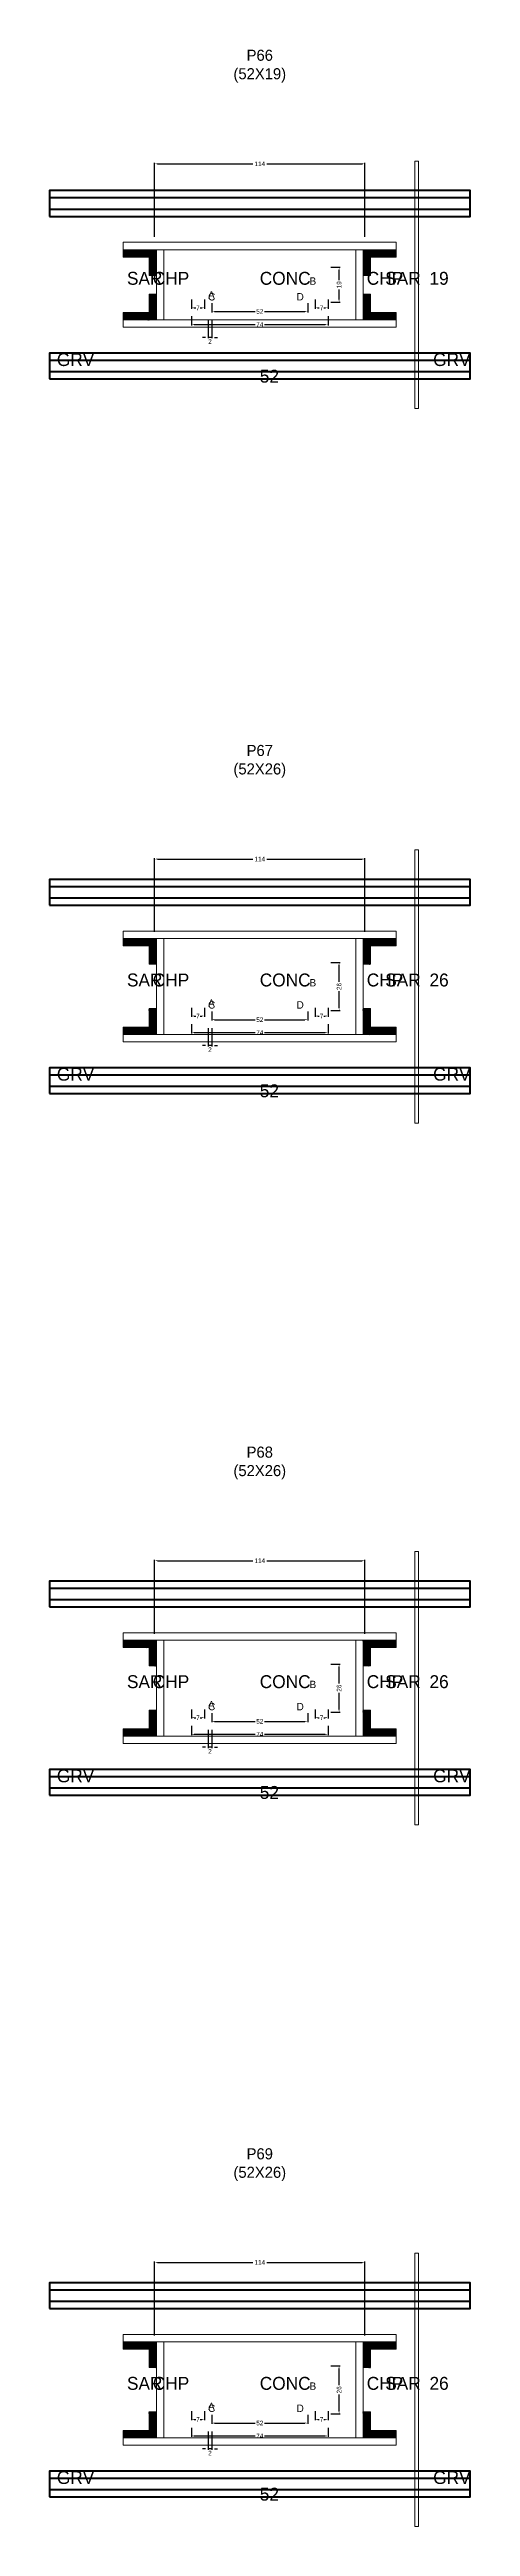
# Model space of a CAD drawing. Header units: centimetres. Extents: x -10500 to 4105, y -36866 to 295.
# Drawn here: x -114 to 114, y -25774 to -24433 of the extents above; entities that cross this region are included whole.
import ezdxf

# ---------------------------------------------------------------- set-up
doc = ezdxf.new("R2010")
doc.units = ezdxf.units.CM
for name, color, linetype in [('COTA', 241, 'Continuous'), ('GRAVATA', 224, 'Continuous'), ('Hachura', 251, 'Continuous'), ('NOMENCLATURA', 7, 'Continuous'), ('SARRAFO', 251, 'Continuous'), ('Texto Seção', 7, 'Continuous')]:
    doc.layers.add(name, color=color, linetype=linetype)
doc.dimstyles.new('cotax2', dxfattribs={"dimtxt": 2.5, "dimasz": 1.5, "dimexe": 0.5, "dimexo": 0.5, "dimgap": 0.5, "dimtad": 1, "dimcen": 2.5, "dimazin": 3, "dimtfac": 1, "dimtmove": 0, "dimatfit": 3})

msp = doc.modelspace()

# ---------------------------------------------------------------- texts
at = {"layer": 'NOMENCLATURA'}
for s, p in [('B', (27, -24560)), ('A', (-28, -24567.5)), ('C', (-28, -24568.5)), ('D', (20, -24568.5)), ('B', (27, -24940)), ('A', (-28, -24951)), ('C', (-28, -24952)), ('D', (20, -24952)), ('B', (27, -25320)), ('A', (-28, -25331)), ('C', (-28, -25332)), ('D', (20, -25332)), ('B', (27, -25700)), ('A', (-28, -25711)), ('C', (-28, -25712)), ('D', (20, -25712))]:
    msp.add_text(s, height=4, dxfattribs=at).set_placement(p)
at = {"layer": 'NOMENCLATURA', "char_height": 6, "attachment_point": 8}
for s, insert in [('P66\\P(52X19)', (0, -24450.5)), ('P67\\P(52X26)', (0, -24827)), ('P68\\P(52X26)', (0, -25207)), ('P69\\P(52X26)', (0, -25587))]:
    msp.add_mtext(s, dxfattribs=dict(at, insert=insert))
at = {"layer": 'Texto Seção'}
for s, p in [('SAR', (-72, -24560)), ('CHP', (-58, -24560)), ('CONC', (0, -24560)), ('CHP', (58, -24560)), ('SAR', (68, -24560)), ('19', (92, -24560)), ('GRV', (-110, -24604)), ('GRV', (94, -24604)), ('52', (0, -24613)), ('SAR', (-72, -24940)), ('CHP', (-58, -24940)), ('CONC', (0, -24940)), ('CHP', (58, -24940)), ('SAR', (68, -24940)), ('26', (92, -24940)), ('GRV', (-110, -24991)), ('GRV', (94, -24991)), ('52', (0, -25000)), ('SAR', (-72, -25320)), ('CHP', (-58, -25320)), ('CONC', (0, -25320)), ('CHP', (58, -25320)), ('SAR', (68, -25320)), ('26', (92, -25320)), ('GRV', (-110, -25371)), ('GRV', (94, -25371)), ('52', (0, -25380)), ('SAR', (-72, -25700)), ('CHP', (-58, -25700)), ('CONC', (0, -25700)), ('CHP', (58, -25700)), ('SAR', (68, -25700)), ('26', (92, -25700)), ('GRV', (-110, -25751)), ('52', (0, -25760)), ('GRV', (94, -25751))]:
    msp.add_text(s, height=7, dxfattribs=at).set_placement(p)

# ---------------------------------------------------------------- blocks, each defined once
blk = doc.blocks.new('_CLOSEDFILLED')
at = {"color": 0, "linetype": 'BYBLOCK'}
blk.add_solid([(-1, 0.16), (0, 0), (-1, -0.16)], dxfattribs=at)
blk = doc.blocks.new('*D1782')
for p, q in [((-37, -25720.5), (-37, -25725.5)), ((-35.5, -25725), (-2.5, -25725)), ((2.5, -25725), (35.5, -25725)), ((37, -25720.5), (37, -25725.5))]:
    blk.add_line(p, q)
at = {"layer": 'Defpoints'}
for p in [(-37, -25720), (-37, -25725), (37, -25720)]:
    blk.add_point(p, dxfattribs=at)
at = {"layer": 'COTA', "xscale": 1.5, "yscale": 1.5, "rotation": 180}
blk.add_blockref('_CLOSEDFILLED', (-37, -25725), dxfattribs=at)
at = {"layer": 'COTA', "xscale": 1.5, "yscale": 1.5}
blk.add_blockref('_CLOSEDFILLED', (37, -25725), dxfattribs=at)
at = {"layer": 'COTA', "insert": (0, -25725), "char_height": 2.5, "attachment_point": 5}
blk.add_mtext('74', dxfattribs=at)
blk = doc.blocks.new('*D1783')
for p, q in [((-26, -25713.5), (-26, -25718.5)), ((26, -25713.5), (26, -25718.5)), ((-24.5, -25718), (-2.5, -25718)), ((2.5, -25718), (24.5, -25718))]:
    blk.add_line(p, q)
at = {"layer": 'Defpoints'}
for p in [(-26, -25713), (26, -25713), (-26, -25718)]:
    blk.add_point(p, dxfattribs=at)
at = {"layer": 'COTA', "xscale": 1.5, "yscale": 1.5, "rotation": 180}
blk.add_blockref('_CLOSEDFILLED', (-26, -25718), dxfattribs=at)
at = {"layer": 'COTA', "xscale": 1.5, "yscale": 1.5}
blk.add_blockref('_CLOSEDFILLED', (26, -25718), dxfattribs=at)
at = {"layer": 'COTA', "insert": (0, -25718), "char_height": 2.5, "attachment_point": 5}
blk.add_mtext('52', dxfattribs=at)
blk = doc.blocks.new('*D1784')
for p, q in [((38.5, -25687), (43.5, -25687)), ((43, -25697.5), (43, -25688.5)), ((38.5, -25713), (43.5, -25713)), ((43, -25711.5), (43, -25702.5))]:
    blk.add_line(p, q)
at = {"layer": 'Defpoints'}
for p in [(38, -25687), (38, -25713), (43, -25713)]:
    blk.add_point(p, dxfattribs=at)
at = {"layer": 'COTA', "xscale": 1.5, "yscale": 1.5}
for p, rotation in [((43, -25687), 90), ((43, -25713), 270)]:
    blk.add_blockref('_CLOSEDFILLED', p, dxfattribs=dict(at, rotation=rotation))
at = {"layer": 'COTA', "insert": (43, -25700), "char_height": 2.5, "attachment_point": 5, "rotation": 90}
blk.add_mtext('26', dxfattribs=at)
blk = doc.blocks.new('*D1785')
for p, q in [((-37, -25711.5), (-37, -25716.5)), ((-30, -25711.5), (-30, -25716.5)), ((-35.5, -25716), (-34.75, -25716)), ((-32.25, -25716), (-31.5, -25716))]:
    blk.add_line(p, q)
at = {"layer": 'Defpoints'}
for p in [(-37, -25711), (-30, -25711), (-37, -25716)]:
    blk.add_point(p, dxfattribs=at)
at = {"layer": 'COTA', "xscale": 1.5, "yscale": 1.5, "rotation": 180}
blk.add_blockref('_CLOSEDFILLED', (-37, -25716), dxfattribs=at)
at = {"layer": 'COTA', "xscale": 1.5, "yscale": 1.5}
blk.add_blockref('_CLOSEDFILLED', (-30, -25716), dxfattribs=at)
at = {"layer": 'COTA', "insert": (-33.5, -25716), "char_height": 2.5, "attachment_point": 5}
blk.add_mtext('7', dxfattribs=at)
blk = doc.blocks.new('*D1786')
for p, q in [((30, -25711.5), (30, -25716.5)), ((37, -25711.5), (37, -25716.5)), ((31.5, -25716), (32.25, -25716)), ((34.75, -25716), (35.5, -25716))]:
    blk.add_line(p, q)
at = {"layer": 'Defpoints'}
for p in [(30, -25711), (37, -25711), (30, -25716)]:
    blk.add_point(p, dxfattribs=at)
at = {"layer": 'COTA', "xscale": 1.5, "yscale": 1.5, "rotation": 180}
blk.add_blockref('_CLOSEDFILLED', (30, -25716), dxfattribs=at)
at = {"layer": 'COTA', "xscale": 1.5, "yscale": 1.5}
blk.add_blockref('_CLOSEDFILLED', (37, -25716), dxfattribs=at)
at = {"layer": 'COTA', "insert": (33.5, -25716), "char_height": 2.5, "attachment_point": 5}
blk.add_mtext('7', dxfattribs=at)
blk = doc.blocks.new('*D1787')
for p, q in [((-57, -25670.5), (-57, -25630.5)), ((-55.5, -25631), (-3.75, -25631)), ((3.75, -25631), (55.5, -25631)), ((57, -25670.5), (57, -25630.5))]:
    blk.add_line(p, q)
at = {"layer": 'Defpoints'}
for p in [(-57, -25631), (-57, -25671), (57, -25671)]:
    blk.add_point(p, dxfattribs=at)
at = {"layer": 'COTA', "xscale": 1.5, "yscale": 1.5, "rotation": 180}
blk.add_blockref('_CLOSEDFILLED', (-57, -25631), dxfattribs=at)
at = {"layer": 'COTA', "xscale": 1.5, "yscale": 1.5}
blk.add_blockref('_CLOSEDFILLED', (57, -25631), dxfattribs=at)
at = {"layer": 'COTA', "insert": (0, -25631), "char_height": 2.5, "attachment_point": 5}
blk.add_mtext('114', dxfattribs=at)
blk = doc.blocks.new('*D1756')
for p, q in [((-37, -25340.5), (-37, -25345.5)), ((-35.5, -25345), (-2.5, -25345)), ((2.5, -25345), (35.5, -25345)), ((37, -25340.5), (37, -25345.5))]:
    blk.add_line(p, q)
at = {"layer": 'Defpoints'}
for p in [(-37, -25340), (-37, -25345), (37, -25340)]:
    blk.add_point(p, dxfattribs=at)
at = {"layer": 'COTA', "xscale": 1.5, "yscale": 1.5, "rotation": 180}
blk.add_blockref('_CLOSEDFILLED', (-37, -25345), dxfattribs=at)
at = {"layer": 'COTA', "xscale": 1.5, "yscale": 1.5}
blk.add_blockref('_CLOSEDFILLED', (37, -25345), dxfattribs=at)
at = {"layer": 'COTA', "insert": (0, -25345), "char_height": 2.5, "attachment_point": 5}
blk.add_mtext('74', dxfattribs=at)
blk = doc.blocks.new('*D1757')
for p, q in [((-26, -25333.5), (-26, -25338.5)), ((-24.5, -25338), (-2.5, -25338)), ((2.5, -25338), (24.5, -25338)), ((26, -25333.5), (26, -25338.5))]:
    blk.add_line(p, q)
at = {"layer": 'Defpoints'}
for p in [(-26, -25333), (-26, -25338), (26, -25333)]:
    blk.add_point(p, dxfattribs=at)
at = {"layer": 'COTA', "xscale": 1.5, "yscale": 1.5, "rotation": 180}
blk.add_blockref('_CLOSEDFILLED', (-26, -25338), dxfattribs=at)
at = {"layer": 'COTA', "xscale": 1.5, "yscale": 1.5}
blk.add_blockref('_CLOSEDFILLED', (26, -25338), dxfattribs=at)
at = {"layer": 'COTA', "insert": (0, -25338), "char_height": 2.5, "attachment_point": 5}
blk.add_mtext('52', dxfattribs=at)
blk = doc.blocks.new('*D1758')
for p, q in [((38.5, -25307), (43.5, -25307)), ((43, -25317.5), (43, -25308.5)), ((43, -25331.5), (43, -25322.5)), ((38.5, -25333), (43.5, -25333))]:
    blk.add_line(p, q)
at = {"layer": 'Defpoints'}
for p in [(38, -25307), (38, -25333), (43, -25333)]:
    blk.add_point(p, dxfattribs=at)
at = {"layer": 'COTA', "xscale": 1.5, "yscale": 1.5}
for p, rotation in [((43, -25307), 90), ((43, -25333), 270)]:
    blk.add_blockref('_CLOSEDFILLED', p, dxfattribs=dict(at, rotation=rotation))
at = {"layer": 'COTA', "insert": (43, -25320), "char_height": 2.5, "attachment_point": 5, "rotation": 90}
blk.add_mtext('26', dxfattribs=at)
blk = doc.blocks.new('*D1759')
for p, q in [((-37, -25331.5), (-37, -25336.5)), ((-35.5, -25336), (-34.75, -25336)), ((-32.25, -25336), (-31.5, -25336)), ((-30, -25331.5), (-30, -25336.5))]:
    blk.add_line(p, q)
at = {"layer": 'Defpoints'}
for p in [(-37, -25331), (-37, -25336), (-30, -25331)]:
    blk.add_point(p, dxfattribs=at)
at = {"layer": 'COTA', "xscale": 1.5, "yscale": 1.5, "rotation": 180}
blk.add_blockref('_CLOSEDFILLED', (-37, -25336), dxfattribs=at)
at = {"layer": 'COTA', "xscale": 1.5, "yscale": 1.5}
blk.add_blockref('_CLOSEDFILLED', (-30, -25336), dxfattribs=at)
at = {"layer": 'COTA', "insert": (-33.5, -25336), "char_height": 2.5, "attachment_point": 5}
blk.add_mtext('7', dxfattribs=at)
blk = doc.blocks.new('*D1760')
for p, q in [((30, -25331.5), (30, -25336.5)), ((31.5, -25336), (32.25, -25336)), ((34.75, -25336), (35.5, -25336)), ((37, -25331.5), (37, -25336.5))]:
    blk.add_line(p, q)
at = {"layer": 'Defpoints'}
for p in [(30, -25331), (30, -25336), (37, -25331)]:
    blk.add_point(p, dxfattribs=at)
at = {"layer": 'COTA', "xscale": 1.5, "yscale": 1.5, "rotation": 180}
blk.add_blockref('_CLOSEDFILLED', (30, -25336), dxfattribs=at)
at = {"layer": 'COTA', "xscale": 1.5, "yscale": 1.5}
blk.add_blockref('_CLOSEDFILLED', (37, -25336), dxfattribs=at)
at = {"layer": 'COTA', "insert": (33.5, -25336), "char_height": 2.5, "attachment_point": 5}
blk.add_mtext('7', dxfattribs=at)
blk = doc.blocks.new('*D1761')
for p, q in [((-57, -25290.5), (-57, -25250.5)), ((-55.5, -25251), (-3.75, -25251)), ((3.75, -25251), (55.5, -25251)), ((57, -25290.5), (57, -25250.5))]:
    blk.add_line(p, q)
at = {"layer": 'Defpoints'}
for p in [(-57, -25251), (-57, -25291), (57, -25291)]:
    blk.add_point(p, dxfattribs=at)
at = {"layer": 'COTA', "xscale": 1.5, "yscale": 1.5, "rotation": 180}
blk.add_blockref('_CLOSEDFILLED', (-57, -25251), dxfattribs=at)
at = {"layer": 'COTA', "xscale": 1.5, "yscale": 1.5}
blk.add_blockref('_CLOSEDFILLED', (57, -25251), dxfattribs=at)
at = {"layer": 'COTA', "insert": (0, -25251), "char_height": 2.5, "attachment_point": 5}
blk.add_mtext('114', dxfattribs=at)
blk = doc.blocks.new('*D1730')
for p, q in [((-37, -24960.5), (-37, -24965.5)), ((37, -24960.5), (37, -24965.5)), ((-35.5, -24965), (-2.5, -24965)), ((2.5, -24965), (35.5, -24965))]:
    blk.add_line(p, q)
at = {"layer": 'Defpoints'}
for p in [(-37, -24960), (37, -24960), (-37, -24965)]:
    blk.add_point(p, dxfattribs=at)
at = {"layer": 'COTA', "xscale": 1.5, "yscale": 1.5, "rotation": 180}
blk.add_blockref('_CLOSEDFILLED', (-37, -24965), dxfattribs=at)
at = {"layer": 'COTA', "xscale": 1.5, "yscale": 1.5}
blk.add_blockref('_CLOSEDFILLED', (37, -24965), dxfattribs=at)
at = {"layer": 'COTA', "insert": (0, -24965), "char_height": 2.5, "attachment_point": 5}
blk.add_mtext('74', dxfattribs=at)
blk = doc.blocks.new('*D1731')
for p, q in [((-26, -24953.5), (-26, -24958.5)), ((-24.5, -24958), (-2.5, -24958)), ((2.5, -24958), (24.5, -24958)), ((26, -24953.5), (26, -24958.5))]:
    blk.add_line(p, q)
at = {"layer": 'Defpoints'}
for p in [(-26, -24953), (-26, -24958), (26, -24953)]:
    blk.add_point(p, dxfattribs=at)
at = {"layer": 'COTA', "xscale": 1.5, "yscale": 1.5, "rotation": 180}
blk.add_blockref('_CLOSEDFILLED', (-26, -24958), dxfattribs=at)
at = {"layer": 'COTA', "xscale": 1.5, "yscale": 1.5}
blk.add_blockref('_CLOSEDFILLED', (26, -24958), dxfattribs=at)
at = {"layer": 'COTA', "insert": (0, -24958), "char_height": 2.5, "attachment_point": 5}
blk.add_mtext('52', dxfattribs=at)
blk = doc.blocks.new('*D1732')
for p, q in [((38.5, -24927), (43.5, -24927)), ((43, -24937.5), (43, -24928.5)), ((43, -24951.5), (43, -24942.5)), ((38.5, -24953), (43.5, -24953))]:
    blk.add_line(p, q)
at = {"layer": 'Defpoints'}
for p in [(38, -24927), (38, -24953), (43, -24953)]:
    blk.add_point(p, dxfattribs=at)
at = {"layer": 'COTA', "xscale": 1.5, "yscale": 1.5}
for p, rotation in [((43, -24927), 90), ((43, -24953), 270)]:
    blk.add_blockref('_CLOSEDFILLED', p, dxfattribs=dict(at, rotation=rotation))
at = {"layer": 'COTA', "insert": (43, -24940), "char_height": 2.5, "attachment_point": 5, "rotation": 90}
blk.add_mtext('26', dxfattribs=at)
blk = doc.blocks.new('*D1733')
for p, q in [((-37, -24951.5), (-37, -24956.5)), ((-35.5, -24956), (-34.75, -24956)), ((-32.25, -24956), (-31.5, -24956)), ((-30, -24951.5), (-30, -24956.5))]:
    blk.add_line(p, q)
at = {"layer": 'Defpoints'}
for p in [(-37, -24951), (-37, -24956), (-30, -24951)]:
    blk.add_point(p, dxfattribs=at)
at = {"layer": 'COTA', "xscale": 1.5, "yscale": 1.5, "rotation": 180}
blk.add_blockref('_CLOSEDFILLED', (-37, -24956), dxfattribs=at)
at = {"layer": 'COTA', "xscale": 1.5, "yscale": 1.5}
blk.add_blockref('_CLOSEDFILLED', (-30, -24956), dxfattribs=at)
at = {"layer": 'COTA', "insert": (-33.5, -24956), "char_height": 2.5, "attachment_point": 5}
blk.add_mtext('7', dxfattribs=at)
blk = doc.blocks.new('*D1734')
for p, q in [((30, -24951.5), (30, -24956.5)), ((31.5, -24956), (32.25, -24956)), ((34.75, -24956), (35.5, -24956)), ((37, -24951.5), (37, -24956.5))]:
    blk.add_line(p, q)
at = {"layer": 'Defpoints'}
for p in [(30, -24951), (30, -24956), (37, -24951)]:
    blk.add_point(p, dxfattribs=at)
at = {"layer": 'COTA', "xscale": 1.5, "yscale": 1.5, "rotation": 180}
blk.add_blockref('_CLOSEDFILLED', (30, -24956), dxfattribs=at)
at = {"layer": 'COTA', "xscale": 1.5, "yscale": 1.5}
blk.add_blockref('_CLOSEDFILLED', (37, -24956), dxfattribs=at)
at = {"layer": 'COTA', "insert": (33.5, -24956), "char_height": 2.5, "attachment_point": 5}
blk.add_mtext('7', dxfattribs=at)
blk = doc.blocks.new('*D1735')
for p, q in [((-57, -24910.5), (-57, -24870.5)), ((-55.5, -24871), (-3.75, -24871)), ((3.75, -24871), (55.5, -24871)), ((57, -24910.5), (57, -24870.5))]:
    blk.add_line(p, q)
at = {"layer": 'Defpoints'}
for p in [(-57, -24871), (-57, -24911), (57, -24911)]:
    blk.add_point(p, dxfattribs=at)
at = {"layer": 'COTA', "xscale": 1.5, "yscale": 1.5, "rotation": 180}
blk.add_blockref('_CLOSEDFILLED', (-57, -24871), dxfattribs=at)
at = {"layer": 'COTA', "xscale": 1.5, "yscale": 1.5}
blk.add_blockref('_CLOSEDFILLED', (57, -24871), dxfattribs=at)
at = {"layer": 'COTA', "insert": (0, -24871), "char_height": 2.5, "attachment_point": 5}
blk.add_mtext('114', dxfattribs=at)
blk = doc.blocks.new('*D1704')
for p, q in [((-37, -24577), (-37, -24582)), ((-35.5, -24581.5), (-2.5, -24581.5)), ((2.5, -24581.5), (35.5, -24581.5)), ((37, -24577), (37, -24582))]:
    blk.add_line(p, q)
at = {"layer": 'Defpoints'}
for p in [(-37, -24576.5), (-37, -24581.5), (37, -24576.5)]:
    blk.add_point(p, dxfattribs=at)
at = {"layer": 'COTA', "xscale": 1.5, "yscale": 1.5, "rotation": 180}
blk.add_blockref('_CLOSEDFILLED', (-37, -24581.5), dxfattribs=at)
at = {"layer": 'COTA', "xscale": 1.5, "yscale": 1.5}
blk.add_blockref('_CLOSEDFILLED', (37, -24581.5), dxfattribs=at)
at = {"layer": 'COTA', "insert": (0, -24581.5), "char_height": 2.5, "attachment_point": 5}
blk.add_mtext('74', dxfattribs=at)
blk = doc.blocks.new('*D1705')
for p, q in [((-26, -24570), (-26, -24575)), ((26, -24570), (26, -24575)), ((-24.5, -24574.5), (-2.5, -24574.5)), ((2.5, -24574.5), (24.5, -24574.5))]:
    blk.add_line(p, q)
at = {"layer": 'Defpoints'}
for p in [(-26, -24569.5), (26, -24569.5), (-26, -24574.5)]:
    blk.add_point(p, dxfattribs=at)
at = {"layer": 'COTA', "xscale": 1.5, "yscale": 1.5, "rotation": 180}
blk.add_blockref('_CLOSEDFILLED', (-26, -24574.5), dxfattribs=at)
at = {"layer": 'COTA', "xscale": 1.5, "yscale": 1.5}
blk.add_blockref('_CLOSEDFILLED', (26, -24574.5), dxfattribs=at)
at = {"layer": 'COTA', "insert": (0, -24574.5), "char_height": 2.5, "attachment_point": 5}
blk.add_mtext('52', dxfattribs=at)
blk = doc.blocks.new('*D1706')
for p, q in [((38.5, -24550.5), (43.5, -24550.5)), ((43, -24557.5), (43, -24552)), ((38.5, -24569.5), (43.5, -24569.5)), ((43, -24568), (43, -24562.5))]:
    blk.add_line(p, q)
at = {"layer": 'Defpoints'}
for p in [(38, -24550.5), (38, -24569.5), (43, -24569.5)]:
    blk.add_point(p, dxfattribs=at)
at = {"layer": 'COTA', "xscale": 1.5, "yscale": 1.5}
for p, rotation in [((43, -24550.5), 90), ((43, -24569.5), 270)]:
    blk.add_blockref('_CLOSEDFILLED', p, dxfattribs=dict(at, rotation=rotation))
at = {"layer": 'COTA', "insert": (43, -24560), "char_height": 2.5, "attachment_point": 5, "rotation": 90}
blk.add_mtext('19', dxfattribs=at)
blk = doc.blocks.new('*D1707')
for p, q in [((-37, -24568), (-37, -24573)), ((-35.5, -24572.5), (-34.75, -24572.5)), ((-32.25, -24572.5), (-31.5, -24572.5)), ((-30, -24568), (-30, -24573))]:
    blk.add_line(p, q)
at = {"layer": 'Defpoints'}
for p in [(-37, -24567.5), (-37, -24572.5), (-30, -24567.5)]:
    blk.add_point(p, dxfattribs=at)
at = {"layer": 'COTA', "xscale": 1.5, "yscale": 1.5, "rotation": 180}
blk.add_blockref('_CLOSEDFILLED', (-37, -24572.5), dxfattribs=at)
at = {"layer": 'COTA', "xscale": 1.5, "yscale": 1.5}
blk.add_blockref('_CLOSEDFILLED', (-30, -24572.5), dxfattribs=at)
at = {"layer": 'COTA', "insert": (-33.5, -24572.5), "char_height": 2.5, "attachment_point": 5}
blk.add_mtext('7', dxfattribs=at)
blk = doc.blocks.new('*D1708')
for p, q in [((30, -24568), (30, -24573)), ((31.5, -24572.5), (32.25, -24572.5)), ((34.75, -24572.5), (35.5, -24572.5)), ((37, -24568), (37, -24573))]:
    blk.add_line(p, q)
at = {"layer": 'Defpoints'}
for p in [(30, -24567.5), (30, -24572.5), (37, -24567.5)]:
    blk.add_point(p, dxfattribs=at)
at = {"layer": 'COTA', "xscale": 1.5, "yscale": 1.5, "rotation": 180}
blk.add_blockref('_CLOSEDFILLED', (30, -24572.5), dxfattribs=at)
at = {"layer": 'COTA', "xscale": 1.5, "yscale": 1.5}
blk.add_blockref('_CLOSEDFILLED', (37, -24572.5), dxfattribs=at)
at = {"layer": 'COTA', "insert": (33.5, -24572.5), "char_height": 2.5, "attachment_point": 5}
blk.add_mtext('7', dxfattribs=at)
blk = doc.blocks.new('*D1709')
for p, q in [((-57, -24534), (-57, -24494)), ((-55.5, -24494.5), (-3.75, -24494.5)), ((3.75, -24494.5), (55.5, -24494.5)), ((57, -24534), (57, -24494))]:
    blk.add_line(p, q)
at = {"layer": 'Defpoints'}
for p in [(-57, -24494.5), (-57, -24534.5), (57, -24534.5)]:
    blk.add_point(p, dxfattribs=at)
at = {"layer": 'COTA', "xscale": 1.5, "yscale": 1.5, "rotation": 180}
blk.add_blockref('_CLOSEDFILLED', (-57, -24494.5), dxfattribs=at)
at = {"layer": 'COTA', "xscale": 1.5, "yscale": 1.5}
blk.add_blockref('_CLOSEDFILLED', (57, -24494.5), dxfattribs=at)
at = {"layer": 'COTA', "insert": (0, -24494.5), "char_height": 2.5, "attachment_point": 5}
blk.add_mtext('114', dxfattribs=at)

# ---------------------------------------------------------------- dimensions: what is measured, and where the dimension line sits
at = {"layer": 'COTA'}
for base, p1, p2, picture, middle in [((-57, -24494.5), (-57, -24534.5), (57, -24534.5), '*D1709', (0, -24494.5)), ((-37, -24572.5), (-37, -24567.5), (-30, -24567.5), '*D1707', (-33.5, -24572.5)), ((-26, -24574.5), (-26, -24569.5), (26, -24569.5), '*D1705', (0, -24574.5)), ((30, -24572.5), (30, -24567.5), (37, -24567.5), '*D1708', (33.5, -24572.5)), ((-37, -24581.5), (-37, -24576.5), (37, -24576.5), '*D1704', (0, -24581.5)), ((-57, -24871), (-57, -24911), (57, -24911), '*D1735', (0, -24871)), ((-37, -24956), (-37, -24951), (-30, -24951), '*D1733', (-33.5, -24956)), ((-37, -24965), (-37, -24960), (37, -24960), '*D1730', (0, -24965)), ((-26, -24958), (-26, -24953), (26, -24953), '*D1731', (0, -24958)), ((30, -24956), (30, -24951), (37, -24951), '*D1734', (33.5, -24956)), ((-57, -25251), (-57, -25291), (57, -25291), '*D1761', (0, -25251)), ((-37, -25336), (-37, -25331), (-30, -25331), '*D1759', (-33.5, -25336)), ((-26, -25338), (-26, -25333), (26, -25333), '*D1757', (0, -25338)), ((30, -25336), (30, -25331), (37, -25331), '*D1760', (33.5, -25336)), ((-37, -25345), (-37, -25340), (37, -25340), '*D1756', (0, -25345)), ((-57, -25631), (-57, -25671), (57, -25671), '*D1787', (0, -25631)), ((-37, -25716), (-37, -25711), (-30, -25711), '*D1785', (-33.5, -25716)), ((-26, -25718), (-26, -25713), (26, -25713), '*D1783', (0, -25718)), ((30, -25716), (30, -25711), (37, -25711), '*D1786', (33.5, -25716)), ((-37, -25725), (-37, -25720), (37, -25720), '*D1782', (0, -25725))]:
    dim = msp.add_linear_dim(base=base, p1=p1, p2=p2, dimstyle='cotax2', dxfattribs=at)
    dim.commit()
    dim.dimension.update_dxf_attribs({"geometry": picture, "text_midpoint": middle})
for base, p1, p2, picture, middle in [((43, -24569.5), (38, -24569.5), (38, -24550.5), '*D1706', (43, -24560)), ((43, -24953), (38, -24953), (38, -24927), '*D1732', (43, -24940)), ((43, -25333), (38, -25333), (38, -25307), '*D1758', (43, -25320)), ((43, -25713), (38, -25713), (38, -25687), '*D1784', (43, -25700))]:
    dim = msp.add_linear_dim(base=base, p1=p1, p2=p2, angle=90, dimstyle='cotax2', dxfattribs=at)
    dim.commit()
    dim.dimension.update_dxf_attribs({"geometry": picture, "text_midpoint": middle})
for base, p1, p2 in [((-26, -24588.5), (-26, -24578.5), (-28, -24578.5)), ((-26, -24972), (-26, -24962), (-28, -24962)), ((-26, -25352), (-26, -25342), (-28, -25342)), ((-26, -25732), (-26, -25722), (-28, -25722))]:
    msp.add_linear_dim(base=base, p1=p1, p2=p2, dimstyle='cotax2', dxfattribs=at).render()

# ---------------------------------------------------------------- hatches: boundary and pattern name
at = {"layer": 'SARRAFO'}
h = msp.add_hatch(dxfattribs=at)
h.set_pattern_fill('SOLID', scale=2)
h.paths.add_polyline_path([(-74, -24545), (-60, -24545), (-60, -24541), (-74, -24541)])
h = msp.add_hatch(dxfattribs=at)
h.set_pattern_fill('SOLID', scale=2)
h.paths.add_polyline_path([(-60, -24555), (-56, -24555), (-56, -24541), (-60, -24541)])
h = msp.add_hatch(dxfattribs=at)
h.set_pattern_fill('SOLID', scale=2)
h.paths.add_polyline_path([(56, -24555), (60, -24555), (60, -24541), (56, -24541)])
h = msp.add_hatch(dxfattribs=at)
h.set_pattern_fill('SOLID', scale=2)
h.paths.add_polyline_path([(60, -24545), (74, -24545), (74, -24541), (60, -24541)])
h = msp.add_hatch(dxfattribs=at)
h.set_pattern_fill('SOLID', scale=2)
h.paths.add_polyline_path([(-60, -24579), (-56, -24579), (-56, -24565), (-60, -24565)])
h = msp.add_hatch(dxfattribs=at)
h.set_pattern_fill('SOLID', scale=2)
h.paths.add_polyline_path([(56, -24579), (60, -24579), (60, -24565), (56, -24565)])
h = msp.add_hatch(dxfattribs=at)
h.set_pattern_fill('SOLID', scale=2)
h.paths.add_polyline_path([(-74, -24579), (-60, -24579), (-60, -24575), (-74, -24575)])
h = msp.add_hatch(dxfattribs=at)
h.set_pattern_fill('SOLID', scale=2)
h.paths.add_polyline_path([(60, -24579), (74, -24579), (74, -24575), (60, -24575)])
h = msp.add_hatch(dxfattribs=at)
h.set_pattern_fill('SOLID', scale=2)
h.paths.add_polyline_path([(-74, -24918), (-60, -24918), (-60, -24914), (-74, -24914)])
h = msp.add_hatch(dxfattribs=at)
h.set_pattern_fill('SOLID', scale=2)
h.paths.add_polyline_path([(-60, -24928), (-56, -24928), (-56, -24914), (-60, -24914)])
h = msp.add_hatch(dxfattribs=at)
h.set_pattern_fill('SOLID', scale=2)
h.paths.add_polyline_path([(56, -24928), (60, -24928), (60, -24914), (56, -24914)])
h = msp.add_hatch(dxfattribs=at)
h.set_pattern_fill('SOLID', scale=2)
h.paths.add_polyline_path([(60, -24918), (74, -24918), (74, -24914), (60, -24914)])
h = msp.add_hatch(dxfattribs=at)
h.set_pattern_fill('SOLID', scale=2)
h.paths.add_polyline_path([(-74, -24966), (-60, -24966), (-60, -24962), (-74, -24962)])
h = msp.add_hatch(dxfattribs=at)
h.set_pattern_fill('SOLID', scale=2)
h.paths.add_polyline_path([(-60, -24966), (-56, -24966), (-56, -24952), (-60, -24952)])
h = msp.add_hatch(dxfattribs=at)
h.set_pattern_fill('SOLID', scale=2)
h.paths.add_polyline_path([(56, -24966), (60, -24966), (60, -24952), (56, -24952)])
h = msp.add_hatch(dxfattribs=at)
h.set_pattern_fill('SOLID', scale=2)
h.paths.add_polyline_path([(60, -24966), (74, -24966), (74, -24962), (60, -24962)])
h = msp.add_hatch(dxfattribs=at)
h.set_pattern_fill('SOLID', scale=2)
h.paths.add_polyline_path([(-74, -25298), (-60, -25298), (-60, -25294), (-74, -25294)])
h = msp.add_hatch(dxfattribs=at)
h.set_pattern_fill('SOLID', scale=2)
h.paths.add_polyline_path([(-60, -25308), (-56, -25308), (-56, -25294), (-60, -25294)])
h = msp.add_hatch(dxfattribs=at)
h.set_pattern_fill('SOLID', scale=2)
h.paths.add_polyline_path([(56, -25308), (60, -25308), (60, -25294), (56, -25294)])
h = msp.add_hatch(dxfattribs=at)
h.set_pattern_fill('SOLID', scale=2)
h.paths.add_polyline_path([(60, -25298), (74, -25298), (74, -25294), (60, -25294)])
h = msp.add_hatch(dxfattribs=at)
h.set_pattern_fill('SOLID', scale=2)
h.paths.add_polyline_path([(-60, -25346), (-56, -25346), (-56, -25332), (-60, -25332)])
h = msp.add_hatch(dxfattribs=at)
h.set_pattern_fill('SOLID', scale=2)
h.paths.add_polyline_path([(56, -25346), (60, -25346), (60, -25332), (56, -25332)])
h = msp.add_hatch(dxfattribs=at)
h.set_pattern_fill('SOLID', scale=2)
h.paths.add_polyline_path([(-74, -25346), (-60, -25346), (-60, -25342), (-74, -25342)])
h = msp.add_hatch(dxfattribs=at)
h.set_pattern_fill('SOLID', scale=2)
h.paths.add_polyline_path([(60, -25346), (74, -25346), (74, -25342), (60, -25342)])
h = msp.add_hatch(dxfattribs=at)
h.set_pattern_fill('SOLID', scale=2)
h.paths.add_polyline_path([(-74, -25678), (-60, -25678), (-60, -25674), (-74, -25674)])
h = msp.add_hatch(dxfattribs=at)
h.set_pattern_fill('SOLID', scale=2)
h.paths.add_polyline_path([(-60, -25688), (-56, -25688), (-56, -25674), (-60, -25674)])
h = msp.add_hatch(dxfattribs=at)
h.set_pattern_fill('SOLID', scale=2)
h.paths.add_polyline_path([(56, -25688), (60, -25688), (60, -25674), (56, -25674)])
h = msp.add_hatch(dxfattribs=at)
h.set_pattern_fill('SOLID', scale=2)
h.paths.add_polyline_path([(60, -25678), (74, -25678), (74, -25674), (60, -25674)])
h = msp.add_hatch(dxfattribs=at)
h.set_pattern_fill('SOLID', scale=2)
h.paths.add_polyline_path([(-60, -25726), (-56, -25726), (-56, -25712), (-60, -25712)])
h = msp.add_hatch(dxfattribs=at)
h.set_pattern_fill('SOLID', scale=2)
h.paths.add_polyline_path([(56, -25726), (60, -25726), (60, -25712), (56, -25712)])
h = msp.add_hatch(dxfattribs=at)
h.set_pattern_fill('SOLID', scale=2)
h.paths.add_polyline_path([(-74, -25726), (-60, -25726), (-60, -25722), (-74, -25722)])
h = msp.add_hatch(dxfattribs=at)
h.set_pattern_fill('SOLID', scale=2)
h.paths.add_polyline_path([(60, -25726), (74, -25726), (74, -25722), (60, -25722)])

# ---------------------------------------------------------------- linework, layer by layer
at = {"layer": 'GRAVATA', "lineweight": 50}
for points in [[(-114, -24523), (114, -24523), (114, -24509), (-114, -24509)], [(-114, -24519), (114, -24519), (114, -24513), (-114, -24513)], [(-114, -24611), (114, -24611), (114, -24597), (-114, -24597)], [(-114, -24607), (114, -24607), (114, -24601), (-114, -24601)], [(-114, -24896), (114, -24896), (114, -24882), (-114, -24882)], [(-114, -24892), (114, -24892), (114, -24886), (-114, -24886)], [(-114, -24998), (114, -24998), (114, -24984), (-114, -24984)], [(-114, -24994), (114, -24994), (114, -24988), (-114, -24988)], [(-114, -25276), (114, -25276), (114, -25262), (-114, -25262)], [(-114, -25272), (114, -25272), (114, -25266), (-114, -25266)], [(-114, -25378), (114, -25378), (114, -25364), (-114, -25364)], [(-114, -25374), (114, -25374), (114, -25368), (-114, -25368)], [(-114, -25656), (114, -25656), (114, -25642), (-114, -25642)], [(-114, -25652), (114, -25652), (114, -25646), (-114, -25646)], [(-114, -25758), (114, -25758), (114, -25744), (-114, -25744)], [(-114, -25754), (114, -25754), (114, -25748), (-114, -25748)]]:
    msp.add_lwpolyline(points, close=True, dxfattribs=at)
at = {"layer": 'Hachura', "lineweight": 13}
for points in [[(84, -24627), (86, -24627), (86, -24493), (84, -24493)], [(84, -25014), (86, -25014), (86, -24866), (84, -24866)], [(84, -25394), (86, -25394), (86, -25246), (84, -25246)], [(84, -25774), (86, -25774), (86, -25626), (84, -25626)]]:
    msp.add_lwpolyline(points, close=True, dxfattribs=at)
at = {"layer": 'Hachura', "lineweight": 18}
for points in [[(-74, -24541), (74, -24541), (74, -24537), (-74, -24537)], [(-56, -24579), (-52, -24579), (-52, -24541), (-56, -24541)], [(52, -24579), (56, -24579), (56, -24541), (52, -24541)], [(-74, -24583), (74, -24583), (74, -24579), (-74, -24579)], [(-74, -24914), (74, -24914), (74, -24910), (-74, -24910)], [(-56, -24966), (-52, -24966), (-52, -24914), (-56, -24914)], [(52, -24966), (56, -24966), (56, -24914), (52, -24914)], [(-74, -24970), (74, -24970), (74, -24966), (-74, -24966)], [(-74, -25294), (74, -25294), (74, -25290), (-74, -25290)], [(-56, -25346), (-52, -25346), (-52, -25294), (-56, -25294)], [(52, -25346), (56, -25346), (56, -25294), (52, -25294)], [(-74, -25350), (74, -25350), (74, -25346), (-74, -25346)], [(-74, -25674), (74, -25674), (74, -25670), (-74, -25670)], [(-56, -25726), (-52, -25726), (-52, -25674), (-56, -25674)], [(52, -25726), (56, -25726), (56, -25674), (52, -25674)], [(-74, -25730), (74, -25730), (74, -25726), (-74, -25726)]]:
    msp.add_lwpolyline(points, close=True, dxfattribs=at)
at = {"layer": 'SARRAFO', "lineweight": 13}
for points in [[(-74, -24545), (-60, -24545), (-60, -24541), (-74, -24541)], [(-60, -24555), (-56, -24555), (-56, -24541), (-60, -24541)], [(56, -24555), (60, -24555), (60, -24541), (56, -24541)], [(60, -24545), (74, -24545), (74, -24541), (60, -24541)], [(-60, -24579), (-56, -24579), (-56, -24565), (-60, -24565)], [(56, -24579), (60, -24579), (60, -24565), (56, -24565)], [(-74, -24579), (-60, -24579), (-60, -24575), (-74, -24575)], [(60, -24579), (74, -24579), (74, -24575), (60, -24575)], [(-74, -24918), (-60, -24918), (-60, -24914), (-74, -24914)], [(-60, -24928), (-56, -24928), (-56, -24914), (-60, -24914)], [(56, -24928), (60, -24928), (60, -24914), (56, -24914)], [(60, -24918), (74, -24918), (74, -24914), (60, -24914)], [(-74, -24966), (-60, -24966), (-60, -24962), (-74, -24962)], [(-60, -24966), (-56, -24966), (-56, -24952), (-60, -24952)], [(56, -24966), (60, -24966), (60, -24952), (56, -24952)], [(60, -24966), (74, -24966), (74, -24962), (60, -24962)], [(-74, -25298), (-60, -25298), (-60, -25294), (-74, -25294)], [(-60, -25308), (-56, -25308), (-56, -25294), (-60, -25294)], [(56, -25308), (60, -25308), (60, -25294), (56, -25294)], [(60, -25298), (74, -25298), (74, -25294), (60, -25294)], [(-60, -25346), (-56, -25346), (-56, -25332), (-60, -25332)], [(56, -25346), (60, -25346), (60, -25332), (56, -25332)], [(-74, -25346), (-60, -25346), (-60, -25342), (-74, -25342)], [(60, -25346), (74, -25346), (74, -25342), (60, -25342)], [(-74, -25678), (-60, -25678), (-60, -25674), (-74, -25674)], [(-60, -25688), (-56, -25688), (-56, -25674), (-60, -25674)], [(56, -25688), (60, -25688), (60, -25674), (56, -25674)], [(60, -25678), (74, -25678), (74, -25674), (60, -25674)], [(-60, -25726), (-56, -25726), (-56, -25712), (-60, -25712)], [(56, -25726), (60, -25726), (60, -25712), (56, -25712)], [(-74, -25726), (-60, -25726), (-60, -25722), (-74, -25722)], [(60, -25726), (74, -25726), (74, -25722), (60, -25722)]]:
    msp.add_lwpolyline(points, close=True, dxfattribs=at)

msp.set_redraw_order([(e.dxf.handle, doc.entitydb.next_handle()) for e in msp.query("TEXT MTEXT ATTDEF DIMENSION ARC_DIMENSION")])  # texts and dimensions are drawn at this point

doc.saveas('drawing.dxf')
